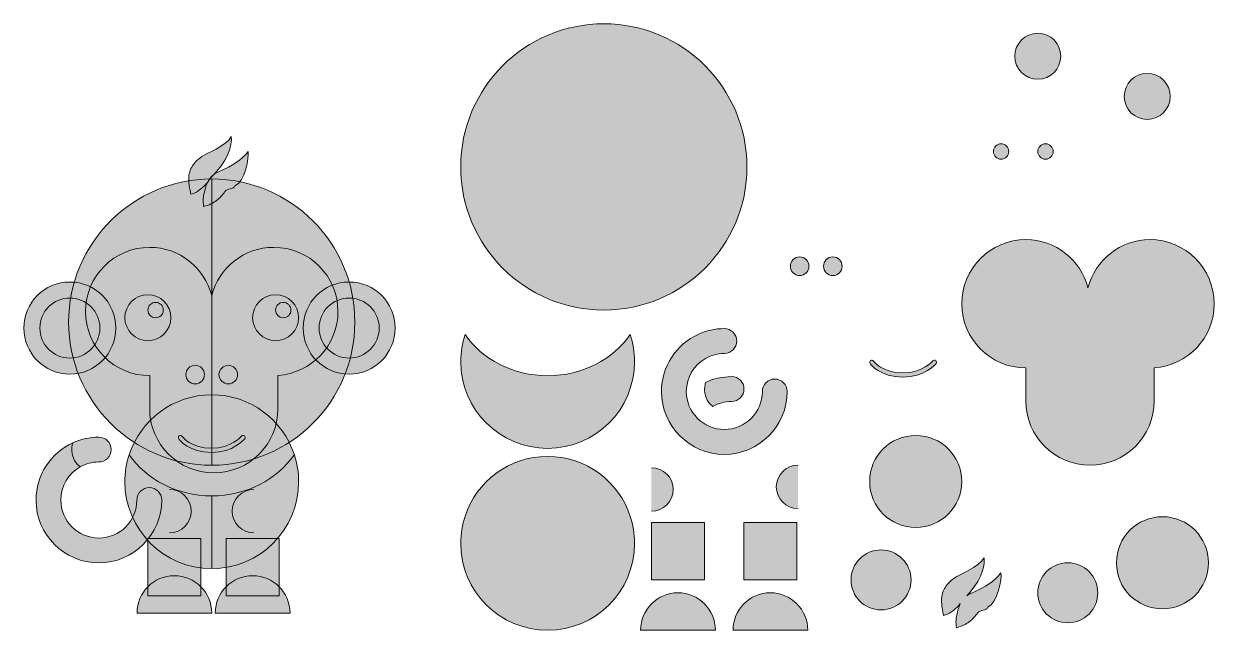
# Model space of a CAD drawing. Header units: inches. Extents: x -111 to 199, y -197 to -39.
import ezdxf

# ---------------------------------------------------------------- set-up
doc = ezdxf.new("R2010")
doc.units = ezdxf.units.IN
doc.header["$MEASUREMENT"] = 0
doc.layers.add('Layer 1', color=7, linetype='Continuous')

# ---------------------------------------------------------------- blocks, each defined once
blk = doc.blocks.new('block 3')
at = {"layer": 'Layer 1', "true_color": 0x723e2b}
h = blk.add_hatch(color=17, dxfattribs=at)
h.dxf.hatch_style = 2
h.paths.add_polyline_path([(66.06, -184.22), (52.23, -184.22), (52.23, -169.24), (66.06, -169.24)])
at = {"layer": 'Layer 1', "lineweight": 0}
blk.add_lwpolyline([(66.06, -184.22), (52.23, -184.22), (52.23, -169.24), (66.06, -169.24), (66.06, -184.22)], dxfattribs=at)
blk = doc.blocks.new('block 2')
at = {"layer": 'Layer 1'}
blk.add_blockref('block 3', (0, 0), dxfattribs=at)
blk = doc.blocks.new('block 5')
at = {"layer": 'Layer 1', "true_color": 0x8e6551}
h = blk.add_hatch(color=25, dxfattribs=at)
h.dxf.hatch_style = 2
h.paths.add_polyline_path([(90.16, -184.22), (76.34, -184.22), (76.34, -169.24), (90.16, -169.24)])
at = {"layer": 'Layer 1', "lineweight": 0}
blk.add_lwpolyline([(90.16, -184.22), (76.34, -184.22), (76.34, -169.24), (90.16, -169.24), (90.16, -184.22)], dxfattribs=at)
blk = doc.blocks.new('block 4')
at = {"layer": 'Layer 1'}
blk.add_blockref('block 5', (0, 0), dxfattribs=at)
blk = doc.blocks.new('block 7')
at = {"layer": 'Layer 1', "true_color": 0xf5c799}
h = blk.add_hatch(color=31, dxfattribs=at)
h.dxf.hatch_style = 2
edge = h.paths.add_edge_path()
edge.add_spline(control_points=[(59.15, -187.58), (53.76, -187.58), (49.4, -191.95), (49.4, -197.33), (49.4, -197.33), (68.89, -197.33), (68.89, -197.33), (68.89, -191.95), (64.53, -187.58), (59.15, -187.58)], knot_values=[0, 0, 0, 0, 1, 1, 1, 2, 2, 2, 3, 3, 3, 3], degree=3, periodic=1)
at = {"layer": 'Layer 1', "lineweight": 0}
blk.add_open_spline([(59.15, -187.58), (53.76, -187.58), (49.4, -191.95), (49.4, -197.33), (49.4, -197.33), (68.89, -197.33), (68.89, -197.33), (68.89, -191.95), (64.53, -187.58), (59.15, -187.58)], degree=3, knots=[0, 0, 0, 0, 1, 1, 1, 2, 2, 2, 3, 3, 3, 3], dxfattribs=at)
blk = doc.blocks.new('block 6')
at = {"layer": 'Layer 1'}
blk.add_blockref('block 7', (0, 0), dxfattribs=at)
blk = doc.blocks.new('block 9')
at = {"layer": 'Layer 1', "true_color": 0xf5c799}
h = blk.add_hatch(color=31, dxfattribs=at)
h.dxf.hatch_style = 2
edge = h.paths.add_edge_path()
edge.add_spline(control_points=[(83.25, -187.58), (77.87, -187.58), (73.5, -191.95), (73.5, -197.33), (73.5, -197.33), (93, -197.33), (93, -197.33), (93, -191.95), (88.63, -187.58), (83.25, -187.58)], knot_values=[0, 0, 0, 0, 1, 1, 1, 2, 2, 2, 3, 3, 3, 3], degree=3, periodic=1)
at = {"layer": 'Layer 1', "lineweight": 0}
blk.add_open_spline([(83.25, -187.58), (77.87, -187.58), (73.5, -191.95), (73.5, -197.33), (73.5, -197.33), (93, -197.33), (93, -197.33), (93, -191.95), (88.63, -187.58), (83.25, -187.58)], degree=3, knots=[0, 0, 0, 0, 1, 1, 1, 2, 2, 2, 3, 3, 3, 3], dxfattribs=at)
blk = doc.blocks.new('block 8')
at = {"layer": 'Layer 1'}
blk.add_blockref('block 9', (0, 0), dxfattribs=at)
blk = doc.blocks.new('block 11')
at = {"layer": 'Layer 1', "true_color": 0x723e2b}
h = blk.add_hatch(color=17, dxfattribs=at)
h.dxf.hatch_style = 2
edge = h.paths.add_edge_path()
edge.add_spline(control_points=[(133.15, -158.55), (133.15, -165.18), (127.78, -170.56), (121.15, -170.56), (114.52, -170.56), (109.14, -165.18), (109.14, -158.55), (109.14, -151.92), (114.52, -146.55), (121.15, -146.55), (127.78, -146.55), (133.15, -151.92), (133.15, -158.55)], knot_values=[0, 0, 0, 0, 1, 1, 1, 2, 2, 2, 3, 3, 3, 4, 4, 4, 4], degree=3, periodic=1)
at = {"layer": 'Layer 1', "lineweight": 0}
blk.add_open_spline([(133.15, -158.55), (133.15, -165.18), (127.78, -170.56), (121.15, -170.56), (114.52, -170.56), (109.14, -165.18), (109.14, -158.55), (109.14, -151.92), (114.52, -146.55), (121.15, -146.55), (127.78, -146.55), (133.15, -151.92), (133.15, -158.55)], degree=3, knots=[0, 0, 0, 0, 1, 1, 1, 2, 2, 2, 3, 3, 3, 4, 4, 4, 4], dxfattribs=at)
blk = doc.blocks.new('block 10')
at = {"layer": 'Layer 1'}
blk.add_blockref('block 11', (0, 0), dxfattribs=at)
blk = doc.blocks.new('block 13')
at = {"layer": 'Layer 1', "true_color": 0xd86c79}
h = blk.add_hatch(color=243, dxfattribs=at)
h.dxf.hatch_style = 2
edge = h.paths.add_edge_path()
edge.add_spline(control_points=[(119.92, -184.22), (119.92, -188.54), (116.41, -192.04), (112.09, -192.04), (107.77, -192.04), (104.27, -188.54), (104.27, -184.22), (104.27, -179.89), (107.77, -176.39), (112.09, -176.39), (116.41, -176.39), (119.92, -179.89), (119.92, -184.22)], knot_values=[0, 0, 0, 0, 1, 1, 1, 2, 2, 2, 3, 3, 3, 4, 4, 4, 4], degree=3, periodic=1)
at = {"layer": 'Layer 1', "lineweight": 0}
blk.add_open_spline([(119.92, -184.22), (119.92, -188.54), (116.41, -192.04), (112.09, -192.04), (107.77, -192.04), (104.27, -188.54), (104.27, -184.22), (104.27, -179.89), (107.77, -176.39), (112.09, -176.39), (116.41, -176.39), (119.92, -179.89), (119.92, -184.22)], degree=3, knots=[0, 0, 0, 0, 1, 1, 1, 2, 2, 2, 3, 3, 3, 4, 4, 4, 4], dxfattribs=at)
blk = doc.blocks.new('block 12')
at = {"layer": 'Layer 1'}
blk.add_blockref('block 13', (0, 0), dxfattribs=at)
blk = doc.blocks.new('block 14')
at = {"layer": 'Layer 1', "true_color": 0x8e6551}
h = blk.add_hatch(color=25, dxfattribs=at)
h.dxf.hatch_style = 2
edge = h.paths.add_edge_path()
edge.add_spline(control_points=[(197.51, -179.76), (197.51, -186.39), (192.13, -191.77), (185.5, -191.77), (178.87, -191.77), (173.49, -186.39), (173.49, -179.76), (173.49, -173.13), (178.87, -167.75), (185.5, -167.75), (192.13, -167.75), (197.51, -173.13), (197.51, -179.76)], knot_values=[0, 0, 0, 0, 1, 1, 1, 2, 2, 2, 3, 3, 3, 4, 4, 4, 4], degree=3, periodic=1)
at = {"layer": 'Layer 1', "lineweight": 0}
blk.add_open_spline([(197.51, -179.76), (197.51, -186.39), (192.13, -191.77), (185.5, -191.77), (178.87, -191.77), (173.49, -186.39), (173.49, -179.76), (173.49, -173.13), (178.87, -167.75), (185.5, -167.75), (192.13, -167.75), (197.51, -173.13), (197.51, -179.76)], degree=3, knots=[0, 0, 0, 0, 1, 1, 1, 2, 2, 2, 3, 3, 3, 4, 4, 4, 4], dxfattribs=at)
blk = doc.blocks.new('block 15')
at = {"layer": 'Layer 1', "true_color": 0xd86c79}
h = blk.add_hatch(color=243, dxfattribs=at)
h.dxf.hatch_style = 2
edge = h.paths.add_edge_path()
edge.add_spline(control_points=[(168.63, -187.58), (168.63, -191.91), (165.13, -195.41), (160.81, -195.41), (156.49, -195.41), (152.98, -191.91), (152.98, -187.58), (152.98, -183.26), (156.49, -179.76), (160.81, -179.76), (165.13, -179.76), (168.63, -183.26), (168.63, -187.58)], knot_values=[0, 0, 0, 0, 1, 1, 1, 2, 2, 2, 3, 3, 3, 4, 4, 4, 4], degree=3, periodic=1)
at = {"layer": 'Layer 1', "lineweight": 0}
blk.add_open_spline([(168.63, -187.58), (168.63, -191.91), (165.13, -195.41), (160.81, -195.41), (156.49, -195.41), (152.98, -191.91), (152.98, -187.58), (152.98, -183.26), (156.49, -179.76), (160.81, -179.76), (165.13, -179.76), (168.63, -183.26), (168.63, -187.58)], degree=3, knots=[0, 0, 0, 0, 1, 1, 1, 2, 2, 2, 3, 3, 3, 4, 4, 4, 4], dxfattribs=at)
blk = doc.blocks.new('block 17')
at = {"layer": 'Layer 1', "true_color": 0xf5c799}
h = blk.add_hatch(color=31, dxfattribs=at)
h.dxf.hatch_style = 2
edge = h.paths.add_edge_path()
edge.add_spline(control_points=[(198.99, -112.22), (198.99, -102.98), (191.5, -95.49), (182.26, -95.49), (174.46, -95.49), (167.92, -100.84), (166.07, -108.07), (164.22, -100.84), (157.69, -95.49), (149.88, -95.49), (140.64, -95.49), (133.15, -102.98), (133.15, -112.22), (133.15, -121.46), (140.64, -128.95), (149.88, -128.95), (149.88, -128.95), (149.88, -137.58), (149.88, -137.58), (149.88, -146.82), (157.37, -154.31), (166.61, -154.31), (175.85, -154.31), (183.34, -146.82), (183.34, -137.58), (183.34, -137.58), (183.34, -128.89), (183.34, -128.89), (192.07, -128.33), (198.99, -121.09), (198.99, -112.22)], knot_values=[0, 0, 0, 0, 1, 1, 1, 2, 2, 2, 3, 3, 3, 4, 4, 4, 5, 5, 5, 6, 6, 6, 7, 7, 7, 8, 8, 8, 9, 9, 9, 10, 10, 10, 10], degree=3, periodic=1)
at = {"layer": 'Layer 1', "lineweight": 0}
blk.add_open_spline([(198.99, -112.22), (198.99, -102.98), (191.5, -95.49), (182.26, -95.49), (174.46, -95.49), (167.92, -100.84), (166.07, -108.07), (164.22, -100.84), (157.69, -95.49), (149.88, -95.49), (140.64, -95.49), (133.15, -102.98), (133.15, -112.22), (133.15, -121.46), (140.64, -128.95), (149.88, -128.95), (149.88, -128.95), (149.88, -137.58), (149.88, -137.58), (149.88, -146.82), (157.37, -154.31), (166.61, -154.31), (175.85, -154.31), (183.34, -146.82), (183.34, -137.58), (183.34, -137.58), (183.34, -128.89), (183.34, -128.89), (192.07, -128.33), (198.99, -121.09), (198.99, -112.22)], degree=3, knots=[0, 0, 0, 0, 1, 1, 1, 2, 2, 2, 3, 3, 3, 4, 4, 4, 5, 5, 5, 6, 6, 6, 7, 7, 7, 8, 8, 8, 9, 9, 9, 10, 10, 10, 10], dxfattribs=at)
blk = doc.blocks.new('block 16')
at = {"layer": 'Layer 1'}
blk.add_blockref('block 17', (0, 0), dxfattribs=at)
blk = doc.blocks.new('block 19')
at = {"layer": 'Layer 1', "true_color": 0x401712}
h = blk.add_hatch(color=28, dxfattribs=at)
h.dxf.hatch_style = 2
edge = h.paths.add_edge_path()
edge.add_spline(control_points=[(93.31, -102.43), (93.31, -103.77), (92.23, -104.86), (90.88, -104.86), (89.54, -104.86), (88.46, -103.77), (88.46, -102.43), (88.46, -101.09), (89.54, -100), (90.88, -100), (92.23, -100), (93.31, -101.09), (93.31, -102.43)], knot_values=[0, 0, 0, 0, 1, 1, 1, 2, 2, 2, 3, 3, 3, 4, 4, 4, 4], degree=3, periodic=1)
at = {"layer": 'Layer 1', "lineweight": 0}
blk.add_open_spline([(93.31, -102.43), (93.31, -103.77), (92.23, -104.86), (90.88, -104.86), (89.54, -104.86), (88.46, -103.77), (88.46, -102.43), (88.46, -101.09), (89.54, -100), (90.88, -100), (92.23, -100), (93.31, -101.09), (93.31, -102.43)], degree=3, knots=[0, 0, 0, 0, 1, 1, 1, 2, 2, 2, 3, 3, 3, 4, 4, 4, 4], dxfattribs=at)
blk = doc.blocks.new('block 18')
at = {"layer": 'Layer 1'}
blk.add_blockref('block 19', (0, 0), dxfattribs=at)
blk = doc.blocks.new('block 21')
at = {"layer": 'Layer 1', "true_color": 0x401712}
h = blk.add_hatch(color=28, dxfattribs=at)
h.dxf.hatch_style = 2
edge = h.paths.add_edge_path()
edge.add_spline(control_points=[(101.95, -102.43), (101.95, -103.77), (100.86, -104.86), (99.52, -104.86), (98.18, -104.86), (97.09, -103.77), (97.09, -102.43), (97.09, -101.09), (98.18, -100), (99.52, -100), (100.86, -100), (101.95, -101.09), (101.95, -102.43)], knot_values=[0, 0, 0, 0, 1, 1, 1, 2, 2, 2, 3, 3, 3, 4, 4, 4, 4], degree=3, periodic=1)
at = {"layer": 'Layer 1', "lineweight": 0}
blk.add_open_spline([(101.95, -102.43), (101.95, -103.77), (100.86, -104.86), (99.52, -104.86), (98.18, -104.86), (97.09, -103.77), (97.09, -102.43), (97.09, -101.09), (98.18, -100), (99.52, -100), (100.86, -100), (101.95, -101.09), (101.95, -102.43)], degree=3, knots=[0, 0, 0, 0, 1, 1, 1, 2, 2, 2, 3, 3, 3, 4, 4, 4, 4], dxfattribs=at)
blk = doc.blocks.new('block 20')
at = {"layer": 'Layer 1'}
blk.add_blockref('block 21', (0, 0), dxfattribs=at)
blk = doc.blocks.new('block 24')
at = {"layer": 'Layer 1', "true_color": 0x401712}
h = blk.add_hatch(color=28, dxfattribs=at)
h.dxf.hatch_style = 2
edge = h.paths.add_edge_path()
edge.add_spline(control_points=[(158.98, -47.67), (158.98, -50.98), (156.3, -53.67), (152.99, -53.67), (149.67, -53.67), (146.98, -50.98), (146.98, -47.67), (146.98, -44.35), (149.67, -41.67), (152.99, -41.67), (156.3, -41.67), (158.98, -44.35), (158.98, -47.67)], knot_values=[0, 0, 0, 0, 1, 1, 1, 2, 2, 2, 3, 3, 3, 4, 4, 4, 4], degree=3, periodic=1)
at = {"layer": 'Layer 1', "lineweight": 0}
blk.add_open_spline([(158.98, -47.67), (158.98, -50.98), (156.3, -53.67), (152.99, -53.67), (149.67, -53.67), (146.98, -50.98), (146.98, -47.67), (146.98, -44.35), (149.67, -41.67), (152.99, -41.67), (156.3, -41.67), (158.98, -44.35), (158.98, -47.67)], degree=3, knots=[0, 0, 0, 0, 1, 1, 1, 2, 2, 2, 3, 3, 3, 4, 4, 4, 4], dxfattribs=at)
blk = doc.blocks.new('block 23')
at = {"layer": 'Layer 1'}
blk.add_blockref('block 24', (0, 0), dxfattribs=at)
blk = doc.blocks.new('block 22')
at = {"layer": 'Layer 1'}
blk.add_blockref('block 23', (0, 0), dxfattribs=at)
blk = doc.blocks.new('block 27')
at = {"layer": 'Layer 1', "true_color": 0x401712}
h = blk.add_hatch(color=28, dxfattribs=at)
h.dxf.hatch_style = 2
edge = h.paths.add_edge_path()
edge.add_spline(control_points=[(187.52, -58.15), (187.52, -61.46), (184.84, -64.14), (181.52, -64.14), (178.21, -64.14), (175.52, -61.46), (175.52, -58.15), (175.52, -54.83), (178.21, -52.14), (181.52, -52.14), (184.84, -52.14), (187.52, -54.83), (187.52, -58.15)], knot_values=[0, 0, 0, 0, 1, 1, 1, 2, 2, 2, 3, 3, 3, 4, 4, 4, 4], degree=3, periodic=1)
at = {"layer": 'Layer 1', "lineweight": 0}
blk.add_open_spline([(187.52, -58.15), (187.52, -61.46), (184.84, -64.14), (181.52, -64.14), (178.21, -64.14), (175.52, -61.46), (175.52, -58.15), (175.52, -54.83), (178.21, -52.14), (181.52, -52.14), (184.84, -52.14), (187.52, -54.83), (187.52, -58.15)], degree=3, knots=[0, 0, 0, 0, 1, 1, 1, 2, 2, 2, 3, 3, 3, 4, 4, 4, 4], dxfattribs=at)
blk = doc.blocks.new('block 26')
at = {"layer": 'Layer 1'}
blk.add_blockref('block 27', (0, 0), dxfattribs=at)
blk = doc.blocks.new('block 25')
at = {"layer": 'Layer 1'}
blk.add_blockref('block 26', (0, 0), dxfattribs=at)
blk = doc.blocks.new('block 29')
at = {"layer": 'Layer 1', "true_color": 0x5275b9}
h = blk.add_hatch(color=163, dxfattribs=at)
h.dxf.hatch_style = 2
edge = h.paths.add_edge_path()
edge.add_spline(control_points=[(145.41, -72.51), (145.41, -73.61), (144.51, -74.51), (143.41, -74.51), (142.3, -74.51), (141.41, -73.61), (141.41, -72.51), (141.41, -71.4), (142.3, -70.51), (143.41, -70.51), (144.51, -70.51), (145.41, -71.4), (145.41, -72.51)], knot_values=[0, 0, 0, 0, 1, 1, 1, 2, 2, 2, 3, 3, 3, 4, 4, 4, 4], degree=3, periodic=1)
at = {"layer": 'Layer 1', "lineweight": 0}
blk.add_open_spline([(145.41, -72.51), (145.41, -73.61), (144.51, -74.51), (143.41, -74.51), (142.3, -74.51), (141.41, -73.61), (141.41, -72.51), (141.41, -71.4), (142.3, -70.51), (143.41, -70.51), (144.51, -70.51), (145.41, -71.4), (145.41, -72.51)], degree=3, knots=[0, 0, 0, 0, 1, 1, 1, 2, 2, 2, 3, 3, 3, 4, 4, 4, 4], dxfattribs=at)
blk = doc.blocks.new('block 28')
at = {"layer": 'Layer 1'}
blk.add_blockref('block 29', (0, 0), dxfattribs=at)
blk = doc.blocks.new('block 31')
at = {"layer": 'Layer 1', "true_color": 0x5275b9}
h = blk.add_hatch(color=163, dxfattribs=at)
h.dxf.hatch_style = 2
edge = h.paths.add_edge_path()
edge.add_spline(control_points=[(156.99, -72.51), (156.99, -73.61), (156.09, -74.51), (154.98, -74.51), (153.88, -74.51), (152.98, -73.61), (152.98, -72.51), (152.98, -71.4), (153.88, -70.51), (154.98, -70.51), (156.09, -70.51), (156.99, -71.4), (156.99, -72.51)], knot_values=[0, 0, 0, 0, 1, 1, 1, 2, 2, 2, 3, 3, 3, 4, 4, 4, 4], degree=3, periodic=1)
at = {"layer": 'Layer 1', "lineweight": 0}
blk.add_open_spline([(156.99, -72.51), (156.99, -73.61), (156.09, -74.51), (154.98, -74.51), (153.88, -74.51), (152.98, -73.61), (152.98, -72.51), (152.98, -71.4), (153.88, -70.51), (154.98, -70.51), (156.09, -70.51), (156.99, -71.4), (156.99, -72.51)], degree=3, knots=[0, 0, 0, 0, 1, 1, 1, 2, 2, 2, 3, 3, 3, 4, 4, 4, 4], dxfattribs=at)
blk = doc.blocks.new('block 30')
at = {"layer": 'Layer 1'}
blk.add_blockref('block 31', (0, 0), dxfattribs=at)
blk = doc.blocks.new('block 35')
at = {"layer": 'Layer 1', "true_color": 0x401712}
h = blk.add_hatch(color=28, dxfattribs=at)
h.dxf.hatch_style = 2
edge = h.paths.add_edge_path()
edge.add_spline(control_points=[(117.86, -131.35), (111.77, -131.35), (109.34, -127.93), (109.24, -127.78), (109.07, -127.53), (109.13, -127.18), (109.38, -127.01), (109.64, -126.83), (109.98, -126.9), (110.15, -127.15), (110.25, -127.29), (112.4, -130.24), (117.86, -130.24), (122.88, -130.24), (125.58, -127.14), (125.6, -127.1), (125.8, -126.87), (126.15, -126.84), (126.38, -127.04), (126.62, -127.24), (126.65, -127.59), (126.45, -127.82), (126.32, -127.97), (123.38, -131.35), (117.86, -131.35)], knot_values=[0, 0, 0, 0, 1, 1, 1, 2, 2, 2, 3, 3, 3, 4, 4, 4, 5, 5, 5, 6, 6, 6, 7, 7, 7, 8, 8, 8, 8], degree=3, periodic=1)
at = {"layer": 'Layer 1', "lineweight": 0}
blk.add_open_spline([(117.86, -131.35), (111.77, -131.35), (109.34, -127.93), (109.24, -127.78), (109.07, -127.53), (109.13, -127.18), (109.38, -127.01), (109.64, -126.83), (109.98, -126.9), (110.15, -127.15), (110.25, -127.29), (112.4, -130.24), (117.86, -130.24), (122.88, -130.24), (125.58, -127.14), (125.6, -127.1), (125.8, -126.87), (126.15, -126.84), (126.38, -127.04), (126.62, -127.24), (126.65, -127.59), (126.45, -127.82), (126.32, -127.97), (123.38, -131.35), (117.86, -131.35)], degree=3, knots=[0, 0, 0, 0, 1, 1, 1, 2, 2, 2, 3, 3, 3, 4, 4, 4, 5, 5, 5, 6, 6, 6, 7, 7, 7, 8, 8, 8, 8], dxfattribs=at)
blk = doc.blocks.new('block 34')
at = {"layer": 'Layer 1'}
blk.add_blockref('block 35', (0, 0), dxfattribs=at)
blk = doc.blocks.new('block 33')
at = {"layer": 'Layer 1'}
blk.add_blockref('block 34', (0, 0), dxfattribs=at)
blk = doc.blocks.new('block 32')
at = {"layer": 'Layer 1'}
blk.add_blockref('block 33', (0, 0), dxfattribs=at)
blk = doc.blocks.new('block 37')
at = {"layer": 'Layer 1', "true_color": 0xf5c799}
h = blk.add_hatch(color=31, dxfattribs=at)
h.dxf.hatch_style = 2
edge = h.paths.add_edge_path()
edge.add_spline(control_points=[(90.45, -165.64), (87.32, -165.64), (84.79, -163.1), (84.79, -159.97), (84.79, -156.84), (87.32, -154.31), (90.45, -154.31)], knot_values=[0, 0, 0, 0, 1, 1, 1, 2, 2, 2, 2], degree=3, periodic=0)
edge.add_line((90.45, -154.31), (90.45, -165.64))
at = {"layer": 'Layer 1', "lineweight": 0}
blk.add_open_spline([(90.45, -165.64), (87.32, -165.64), (84.79, -163.1), (84.79, -159.97), (84.79, -156.84), (87.32, -154.31), (90.45, -154.31)], degree=3, knots=[0, 0, 0, 0, 1, 1, 1, 2, 2, 2, 2], dxfattribs=at)
blk = doc.blocks.new('block 36')
at = {"layer": 'Layer 1'}
blk.add_blockref('block 37', (0, 0), dxfattribs=at)
blk = doc.blocks.new('block 39')
at = {"layer": 'Layer 1', "true_color": 0xf5c799}
h = blk.add_hatch(color=31, dxfattribs=at)
h.dxf.hatch_style = 2
edge = h.paths.add_edge_path()
edge.add_spline(control_points=[(52.23, -166.3), (55.36, -166.3), (57.9, -163.76), (57.9, -160.63), (57.9, -157.5), (55.36, -154.97), (52.23, -154.97)], knot_values=[0, 0, 0, 0, 1, 1, 1, 2, 2, 2, 2], degree=3, periodic=0)
edge.add_line((52.23, -154.97), (52.23, -166.3))
at = {"layer": 'Layer 1', "lineweight": 0}
blk.add_open_spline([(52.23, -166.3), (55.36, -166.3), (57.9, -163.76), (57.9, -160.63), (57.9, -157.5), (55.36, -154.97), (52.23, -154.97)], degree=3, knots=[0, 0, 0, 0, 1, 1, 1, 2, 2, 2, 2], dxfattribs=at)
blk = doc.blocks.new('block 38')
at = {"layer": 'Layer 1'}
blk.add_blockref('block 39', (0, 0), dxfattribs=at)
blk = doc.blocks.new('block 43')
at = {"layer": 'Layer 1', "true_color": 0x723e2b}
h = blk.add_hatch(color=17, dxfattribs=at)
h.dxf.hatch_style = 2
h.paths.add_polyline_path([(-65.28, -188.36), (-79.1, -188.36), (-79.1, -173.38), (-65.28, -173.38)])
at = {"layer": 'Layer 1', "lineweight": 0}
blk.add_lwpolyline([(-65.28, -188.36), (-79.1, -188.36), (-79.1, -173.38), (-65.28, -173.38), (-65.28, -188.36)], dxfattribs=at)
blk = doc.blocks.new('block 42')
at = {"layer": 'Layer 1'}
blk.add_blockref('block 43', (0, 0), dxfattribs=at)
blk = doc.blocks.new('block 45')
at = {"layer": 'Layer 1', "true_color": 0x8e6551}
h = blk.add_hatch(color=25, dxfattribs=at)
h.dxf.hatch_style = 2
h.paths.add_polyline_path([(-44.87, -188.36), (-58.7, -188.36), (-58.7, -173.38), (-44.87, -173.38)])
at = {"layer": 'Layer 1', "lineweight": 0}
blk.add_lwpolyline([(-44.87, -188.36), (-58.7, -188.36), (-58.7, -173.38), (-44.87, -173.38), (-44.87, -188.36)], dxfattribs=at)
blk = doc.blocks.new('block 44')
at = {"layer": 'Layer 1'}
blk.add_blockref('block 45', (0, 0), dxfattribs=at)
blk = doc.blocks.new('block 47')
at = {"layer": 'Layer 1', "true_color": 0xf5c799}
h = blk.add_hatch(color=31, dxfattribs=at)
h.dxf.hatch_style = 2
edge = h.paths.add_edge_path()
edge.add_spline(control_points=[(-72.19, -183.13), (-77.58, -183.13), (-81.94, -187.49), (-81.94, -192.87), (-81.94, -192.87), (-62.45, -192.87), (-62.45, -192.87), (-62.45, -187.49), (-66.81, -183.13), (-72.19, -183.13)], knot_values=[0, 0, 0, 0, 1, 1, 1, 2, 2, 2, 3, 3, 3, 3], degree=3, periodic=1)
at = {"layer": 'Layer 1', "lineweight": 0}
blk.add_open_spline([(-72.19, -183.13), (-77.58, -183.13), (-81.94, -187.49), (-81.94, -192.87), (-81.94, -192.87), (-62.45, -192.87), (-62.45, -192.87), (-62.45, -187.49), (-66.81, -183.13), (-72.19, -183.13)], degree=3, knots=[0, 0, 0, 0, 1, 1, 1, 2, 2, 2, 3, 3, 3, 3], dxfattribs=at)
blk = doc.blocks.new('block 46')
at = {"layer": 'Layer 1'}
blk.add_blockref('block 47', (0, 0), dxfattribs=at)
blk = doc.blocks.new('block 49')
at = {"layer": 'Layer 1', "true_color": 0xf5c799}
h = blk.add_hatch(color=31, dxfattribs=at)
h.dxf.hatch_style = 2
edge = h.paths.add_edge_path()
edge.add_spline(control_points=[(-51.79, -183.13), (-57.17, -183.13), (-61.53, -187.49), (-61.53, -192.87), (-61.53, -192.87), (-42.04, -192.87), (-42.04, -192.87), (-42.04, -187.49), (-46.4, -183.13), (-51.79, -183.13)], knot_values=[0, 0, 0, 0, 1, 1, 1, 2, 2, 2, 3, 3, 3, 3], degree=3, periodic=1)
at = {"layer": 'Layer 1', "lineweight": 0}
blk.add_open_spline([(-51.79, -183.13), (-57.17, -183.13), (-61.53, -187.49), (-61.53, -192.87), (-61.53, -192.87), (-42.04, -192.87), (-42.04, -192.87), (-42.04, -187.49), (-46.4, -183.13), (-51.79, -183.13)], degree=3, knots=[0, 0, 0, 0, 1, 1, 1, 2, 2, 2, 3, 3, 3, 3], dxfattribs=at)
blk = doc.blocks.new('block 48')
at = {"layer": 'Layer 1'}
blk.add_blockref('block 49', (0, 0), dxfattribs=at)
blk = doc.blocks.new('block 41')
at = {"layer": 'Layer 1'}
for name in ['block 42', 'block 44', 'block 46', 'block 48']:
    blk.add_blockref(name, (0, 0), dxfattribs=at)
blk = doc.blocks.new('block 52')
at = {"layer": 'Layer 1', "true_color": 0x723e2b}
h = blk.add_hatch(color=17, dxfattribs=at)
h.dxf.hatch_style = 2
edge = h.paths.add_edge_path()
edge.add_spline(control_points=[(-83.99, -151.59), (-84.71, -153.8), (-85.11, -156.16), (-85.11, -158.61), (-85.11, -171.12), (-74.96, -181.27), (-62.45, -181.27), (-62.45, -181.27), (-62.45, -162.31), (-62.45, -162.31), (-71.55, -162.31), (-79.51, -158.02), (-83.99, -151.59)], knot_values=[0, 0, 0, 0, 1, 1, 1, 2, 2, 2, 3, 3, 3, 4, 4, 4, 4], degree=3, periodic=1)
at = {"layer": 'Layer 1', "lineweight": 0}
blk.add_open_spline([(-83.99, -151.59), (-84.71, -153.8), (-85.11, -156.16), (-85.11, -158.61), (-85.11, -171.12), (-74.96, -181.27), (-62.45, -181.27), (-62.45, -181.27), (-62.45, -162.31), (-62.45, -162.31), (-71.55, -162.31), (-79.51, -158.02), (-83.99, -151.59)], degree=3, knots=[0, 0, 0, 0, 1, 1, 1, 2, 2, 2, 3, 3, 3, 4, 4, 4, 4], dxfattribs=at)
blk = doc.blocks.new('block 51')
at = {"layer": 'Layer 1'}
blk.add_blockref('block 52', (0, 0), dxfattribs=at)
blk = doc.blocks.new('block 54')
at = {"layer": 'Layer 1', "true_color": 0x8e6551}
h = blk.add_hatch(color=25, dxfattribs=at)
h.dxf.hatch_style = 2
edge = h.paths.add_edge_path()
edge.add_spline(control_points=[(-62.45, -162.31), (-62.45, -162.31), (-62.45, -181.27), (-62.45, -181.27), (-49.93, -181.27), (-39.79, -171.12), (-39.79, -158.61), (-39.79, -156.16), (-40.19, -153.8), (-40.91, -151.59), (-45.39, -158.02), (-53.34, -162.31), (-62.45, -162.31)], knot_values=[0, 0, 0, 0, 1, 1, 1, 2, 2, 2, 3, 3, 3, 4, 4, 4, 4], degree=3, periodic=1)
at = {"layer": 'Layer 1', "lineweight": 0}
blk.add_open_spline([(-62.45, -162.31), (-62.45, -162.31), (-62.45, -181.27), (-62.45, -181.27), (-49.93, -181.27), (-39.79, -171.12), (-39.79, -158.61), (-39.79, -156.16), (-40.19, -153.8), (-40.91, -151.59), (-45.39, -158.02), (-53.34, -162.31), (-62.45, -162.31)], degree=3, knots=[0, 0, 0, 0, 1, 1, 1, 2, 2, 2, 3, 3, 3, 4, 4, 4, 4], dxfattribs=at)
blk = doc.blocks.new('block 53')
at = {"layer": 'Layer 1'}
blk.add_blockref('block 54', (0, 0), dxfattribs=at)
blk = doc.blocks.new('block 56')
at = {"layer": 'Layer 1', "true_color": 0x723e2b}
h = blk.add_hatch(color=17, dxfattribs=at)
h.dxf.hatch_style = 2
edge = h.paths.add_edge_path()
edge.add_spline(control_points=[(-62.45, -135.95), (-72.51, -135.95), (-81.03, -142.51), (-83.99, -151.59), (-79.51, -158.02), (-71.55, -162.31), (-62.45, -162.31), (-53.34, -162.31), (-45.39, -158.02), (-40.91, -151.59), (-43.86, -142.51), (-52.39, -135.95), (-62.45, -135.95)], knot_values=[0, 0, 0, 0, 1, 1, 1, 2, 2, 2, 3, 3, 3, 4, 4, 4, 4], degree=3, periodic=1)
at = {"layer": 'Layer 1', "lineweight": 0}
blk.add_open_spline([(-62.45, -135.95), (-72.51, -135.95), (-81.03, -142.51), (-83.99, -151.59), (-79.51, -158.02), (-71.55, -162.31), (-62.45, -162.31), (-53.34, -162.31), (-45.39, -158.02), (-40.91, -151.59), (-43.86, -142.51), (-52.39, -135.95), (-62.45, -135.95)], degree=3, knots=[0, 0, 0, 0, 1, 1, 1, 2, 2, 2, 3, 3, 3, 4, 4, 4, 4], dxfattribs=at)
blk = doc.blocks.new('block 55')
at = {"layer": 'Layer 1'}
blk.add_blockref('block 56', (0, 0), dxfattribs=at)
blk = doc.blocks.new('block 50')
at = {"layer": 'Layer 1'}
for name in ['block 55', 'block 51', 'block 53']:
    blk.add_blockref(name, (0, 0), dxfattribs=at)
blk = doc.blocks.new('block 61')
at = {"layer": 'Layer 1', "true_color": 0x723e2b}
h = blk.add_hatch(color=17, dxfattribs=at)
h.dxf.hatch_style = 2
edge = h.paths.add_edge_path()
edge.add_spline(control_points=[(-87.45, -118.54), (-87.45, -125.18), (-92.83, -130.55), (-99.46, -130.55), (-106.09, -130.55), (-111.46, -125.18), (-111.46, -118.54), (-111.46, -111.91), (-106.09, -106.54), (-99.46, -106.54), (-92.83, -106.54), (-87.45, -111.91), (-87.45, -118.54)], knot_values=[0, 0, 0, 0, 1, 1, 1, 2, 2, 2, 3, 3, 3, 4, 4, 4, 4], degree=3, periodic=1)
at = {"layer": 'Layer 1', "lineweight": 0}
blk.add_open_spline([(-87.45, -118.54), (-87.45, -125.18), (-92.83, -130.55), (-99.46, -130.55), (-106.09, -130.55), (-111.46, -125.18), (-111.46, -118.54), (-111.46, -111.91), (-106.09, -106.54), (-99.46, -106.54), (-92.83, -106.54), (-87.45, -111.91), (-87.45, -118.54)], degree=3, knots=[0, 0, 0, 0, 1, 1, 1, 2, 2, 2, 3, 3, 3, 4, 4, 4, 4], dxfattribs=at)
blk = doc.blocks.new('block 60')
at = {"layer": 'Layer 1'}
blk.add_blockref('block 61', (0, 0), dxfattribs=at)
blk = doc.blocks.new('block 63')
at = {"layer": 'Layer 1', "true_color": 0xd86c79}
h = blk.add_hatch(color=243, dxfattribs=at)
h.dxf.hatch_style = 2
edge = h.paths.add_edge_path()
edge.add_spline(control_points=[(-91.64, -118.54), (-91.64, -122.87), (-95.14, -126.37), (-99.46, -126.37), (-103.78, -126.37), (-107.28, -122.87), (-107.28, -118.54), (-107.28, -114.22), (-103.78, -110.72), (-99.46, -110.72), (-95.14, -110.72), (-91.64, -114.22), (-91.64, -118.54)], knot_values=[0, 0, 0, 0, 1, 1, 1, 2, 2, 2, 3, 3, 3, 4, 4, 4, 4], degree=3, periodic=1)
at = {"layer": 'Layer 1', "lineweight": 0}
blk.add_open_spline([(-91.64, -118.54), (-91.64, -122.87), (-95.14, -126.37), (-99.46, -126.37), (-103.78, -126.37), (-107.28, -122.87), (-107.28, -118.54), (-107.28, -114.22), (-103.78, -110.72), (-99.46, -110.72), (-95.14, -110.72), (-91.64, -114.22), (-91.64, -118.54)], degree=3, knots=[0, 0, 0, 0, 1, 1, 1, 2, 2, 2, 3, 3, 3, 4, 4, 4, 4], dxfattribs=at)
blk = doc.blocks.new('block 62')
at = {"layer": 'Layer 1'}
blk.add_blockref('block 63', (0, 0), dxfattribs=at)
blk = doc.blocks.new('block 59')
at = {"layer": 'Layer 1'}
for name in ['block 60', 'block 62']:
    blk.add_blockref(name, (0, 0), dxfattribs=at)
blk = doc.blocks.new('block 66')
at = {"layer": 'Layer 1', "true_color": 0x8e6551}
h = blk.add_hatch(color=25, dxfattribs=at)
h.dxf.hatch_style = 2
edge = h.paths.add_edge_path()
edge.add_spline(control_points=[(-14.61, -118.54), (-14.61, -125.18), (-19.98, -130.55), (-26.62, -130.55), (-33.25, -130.55), (-38.62, -125.18), (-38.62, -118.54), (-38.62, -111.91), (-33.25, -106.54), (-26.62, -106.54), (-19.98, -106.54), (-14.61, -111.91), (-14.61, -118.54)], knot_values=[0, 0, 0, 0, 1, 1, 1, 2, 2, 2, 3, 3, 3, 4, 4, 4, 4], degree=3, periodic=1)
at = {"layer": 'Layer 1', "lineweight": 0}
blk.add_open_spline([(-14.61, -118.54), (-14.61, -125.18), (-19.98, -130.55), (-26.62, -130.55), (-33.25, -130.55), (-38.62, -125.18), (-38.62, -118.54), (-38.62, -111.91), (-33.25, -106.54), (-26.62, -106.54), (-19.98, -106.54), (-14.61, -111.91), (-14.61, -118.54)], degree=3, knots=[0, 0, 0, 0, 1, 1, 1, 2, 2, 2, 3, 3, 3, 4, 4, 4, 4], dxfattribs=at)
blk = doc.blocks.new('block 65')
at = {"layer": 'Layer 1'}
blk.add_blockref('block 66', (0, 0), dxfattribs=at)
blk = doc.blocks.new('block 68')
at = {"layer": 'Layer 1', "true_color": 0xd86c79}
h = blk.add_hatch(color=243, dxfattribs=at)
h.dxf.hatch_style = 2
edge = h.paths.add_edge_path()
edge.add_spline(control_points=[(-18.79, -118.54), (-18.79, -122.87), (-22.3, -126.37), (-26.62, -126.37), (-30.94, -126.37), (-34.44, -122.87), (-34.44, -118.54), (-34.44, -114.22), (-30.94, -110.72), (-26.62, -110.72), (-22.3, -110.72), (-18.79, -114.22), (-18.79, -118.54)], knot_values=[0, 0, 0, 0, 1, 1, 1, 2, 2, 2, 3, 3, 3, 4, 4, 4, 4], degree=3, periodic=1)
at = {"layer": 'Layer 1', "lineweight": 0}
blk.add_open_spline([(-18.79, -118.54), (-18.79, -122.87), (-22.3, -126.37), (-26.62, -126.37), (-30.94, -126.37), (-34.44, -122.87), (-34.44, -118.54), (-34.44, -114.22), (-30.94, -110.72), (-26.62, -110.72), (-22.3, -110.72), (-18.79, -114.22), (-18.79, -118.54)], degree=3, knots=[0, 0, 0, 0, 1, 1, 1, 2, 2, 2, 3, 3, 3, 4, 4, 4, 4], dxfattribs=at)
blk = doc.blocks.new('block 67')
at = {"layer": 'Layer 1'}
blk.add_blockref('block 68', (0, 0), dxfattribs=at)
blk = doc.blocks.new('block 64')
at = {"layer": 'Layer 1'}
for name in ['block 65', 'block 67']:
    blk.add_blockref(name, (0, 0), dxfattribs=at)
blk = doc.blocks.new('block 58')
at = {"layer": 'Layer 1'}
for name in ['block 59', 'block 64']:
    blk.add_blockref(name, (0, 0), dxfattribs=at)
blk = doc.blocks.new('block 71')
at = {"layer": 'Layer 1', "true_color": 0x723e2b}
h = blk.add_hatch(color=17, dxfattribs=at)
h.dxf.hatch_style = 2
edge = h.paths.add_edge_path()
edge.add_spline(control_points=[(-57.37, -68.63), (-57.13, -70.07), (-57.61, -73.7), (-61.1, -77.65), (-62.64, -79.39), (-62.5, -79.03), (-63.09, -79.91), (-63.67, -80.79), (-64.4, -81.57), (-65.29, -82.25), (-66.19, -82.92), (-66.49, -83.31), (-67.92, -83.63), (-68.17, -82.18), (-68.35, -81.91), (-68.46, -80.12), (-68.52, -79.01), (-68.27, -77.45), (-67.68, -76.57), (-67.08, -75.7), (-66.43, -74.77), (-65, -73.8), (-64.1, -73.13), (-58.65, -71.06), (-57.37, -68.63)], knot_values=[0, 0, 0, 0, 1, 1, 1, 2, 2, 2, 3, 3, 3, 4, 4, 4, 5, 5, 5, 6, 6, 6, 7, 7, 7, 8, 8, 8, 8], degree=3, periodic=1)
at = {"layer": 'Layer 1', "lineweight": 0}
blk.add_open_spline([(-57.37, -68.63), (-57.13, -70.07), (-57.61, -73.7), (-61.1, -77.65), (-62.64, -79.39), (-62.5, -79.03), (-63.09, -79.91), (-63.67, -80.79), (-64.4, -81.57), (-65.29, -82.25), (-66.19, -82.92), (-66.49, -83.31), (-67.92, -83.63), (-68.17, -82.18), (-68.35, -81.91), (-68.46, -80.12), (-68.52, -79.01), (-68.27, -77.45), (-67.68, -76.57), (-67.08, -75.7), (-66.43, -74.77), (-65, -73.8), (-64.1, -73.13), (-58.65, -71.06), (-57.37, -68.63)], degree=3, knots=[0, 0, 0, 0, 1, 1, 1, 2, 2, 2, 3, 3, 3, 4, 4, 4, 5, 5, 5, 6, 6, 6, 7, 7, 7, 8, 8, 8, 8], dxfattribs=at)
blk = doc.blocks.new('block 70')
at = {"layer": 'Layer 1'}
blk.add_blockref('block 71', (0, 0), dxfattribs=at)
blk = doc.blocks.new('block 73')
at = {"layer": 'Layer 1', "true_color": 0x723e2b}
h = blk.add_hatch(color=17, dxfattribs=at)
h.dxf.hatch_style = 2
edge = h.paths.add_edge_path()
edge.add_spline(control_points=[(-52.96, -72.51), (-52.72, -73.94), (-53.76, -80.46), (-56.4, -81.46), (-56.69, -82.53), (-58.42, -82.06), (-59.01, -82.94), (-59.6, -83.82), (-60.33, -84.6), (-61.21, -85.28), (-62.11, -85.95), (-63.14, -86.53), (-64.57, -86.84), (-64.81, -85.4), (-64.66, -84.23), (-64.38, -83.15), (-64.08, -82.07), (-63.72, -79.17), (-60.83, -77.89), (-56.64, -76.04), (-54.87, -74.94), (-52.96, -72.51)], knot_values=[0, 0, 0, 0, 1, 1, 1, 2, 2, 2, 3, 3, 3, 4, 4, 4, 5, 5, 5, 6, 6, 6, 7, 7, 7, 7], degree=3, periodic=1)
at = {"layer": 'Layer 1', "lineweight": 0}
blk.add_open_spline([(-52.96, -72.51), (-52.72, -73.94), (-53.76, -80.46), (-56.4, -81.46), (-56.69, -82.53), (-58.42, -82.06), (-59.01, -82.94), (-59.6, -83.82), (-60.33, -84.6), (-61.21, -85.28), (-62.11, -85.95), (-63.14, -86.53), (-64.57, -86.84), (-64.81, -85.4), (-64.66, -84.23), (-64.38, -83.15), (-64.08, -82.07), (-63.72, -79.17), (-60.83, -77.89), (-56.64, -76.04), (-54.87, -74.94), (-52.96, -72.51)], degree=3, knots=[0, 0, 0, 0, 1, 1, 1, 2, 2, 2, 3, 3, 3, 4, 4, 4, 5, 5, 5, 6, 6, 6, 7, 7, 7, 7], dxfattribs=at)
blk = doc.blocks.new('block 72')
at = {"layer": 'Layer 1'}
blk.add_blockref('block 73', (0, 0), dxfattribs=at)
blk = doc.blocks.new('block 69')
at = {"layer": 'Layer 1'}
for name in ['block 70', 'block 72']:
    blk.add_blockref(name, (0, 0), dxfattribs=at)
blk = doc.blocks.new('block 76')
at = {"layer": 'Layer 1', "true_color": 0x723e2b}
h = blk.add_hatch(color=17, dxfattribs=at)
h.dxf.hatch_style = 2
edge = h.paths.add_edge_path()
edge.add_spline(control_points=[(-99.77, -116.99), (-99.77, -137.6), (-83.06, -154.31), (-62.45, -154.31), (-62.45, -154.31), (-62.45, -79.67), (-62.45, -79.67), (-83.06, -79.67), (-99.77, -96.38), (-99.77, -116.99)], knot_values=[0, 0, 0, 0, 1, 1, 1, 2, 2, 2, 3, 3, 3, 3], degree=3, periodic=1)
at = {"layer": 'Layer 1', "lineweight": 0}
blk.add_open_spline([(-99.77, -116.99), (-99.77, -137.6), (-83.06, -154.31), (-62.45, -154.31), (-62.45, -154.31), (-62.45, -79.67), (-62.45, -79.67), (-83.06, -79.67), (-99.77, -96.38), (-99.77, -116.99)], degree=3, knots=[0, 0, 0, 0, 1, 1, 1, 2, 2, 2, 3, 3, 3, 3], dxfattribs=at)
blk = doc.blocks.new('block 75')
at = {"layer": 'Layer 1'}
blk.add_blockref('block 76', (0, 0), dxfattribs=at)
blk = doc.blocks.new('block 78')
at = {"layer": 'Layer 1', "true_color": 0x8e6551}
h = blk.add_hatch(color=25, dxfattribs=at)
h.dxf.hatch_style = 2
edge = h.paths.add_edge_path()
edge.add_spline(control_points=[(-25.13, -116.99), (-25.13, -96.38), (-41.84, -79.67), (-62.45, -79.67), (-62.45, -79.67), (-62.45, -154.31), (-62.45, -154.31), (-41.84, -154.31), (-25.13, -137.6), (-25.13, -116.99)], knot_values=[0, 0, 0, 0, 1, 1, 1, 2, 2, 2, 3, 3, 3, 3], degree=3, periodic=1)
at = {"layer": 'Layer 1', "lineweight": 0}
blk.add_open_spline([(-25.13, -116.99), (-25.13, -96.38), (-41.84, -79.67), (-62.45, -79.67), (-62.45, -79.67), (-62.45, -154.31), (-62.45, -154.31), (-41.84, -154.31), (-25.13, -137.6), (-25.13, -116.99)], degree=3, knots=[0, 0, 0, 0, 1, 1, 1, 2, 2, 2, 3, 3, 3, 3], dxfattribs=at)
blk = doc.blocks.new('block 77')
at = {"layer": 'Layer 1'}
blk.add_blockref('block 78', (0, 0), dxfattribs=at)
blk = doc.blocks.new('block 74')
at = {"layer": 'Layer 1'}
for name in ['block 75', 'block 77']:
    blk.add_blockref(name, (0, 0), dxfattribs=at)
blk = doc.blocks.new('block 81')
at = {"layer": 'Layer 1', "true_color": 0xf5c799}
h = blk.add_hatch(color=31, dxfattribs=at)
h.dxf.hatch_style = 2
edge = h.paths.add_edge_path()
edge.add_spline(control_points=[(-29.53, -114.23), (-29.53, -104.99), (-37.02, -97.5), (-46.26, -97.5), (-54.06, -97.5), (-60.6, -102.85), (-62.45, -110.08), (-64.3, -102.85), (-70.83, -97.5), (-78.64, -97.5), (-87.87, -97.5), (-95.36, -104.99), (-95.36, -114.23), (-95.36, -123.47), (-87.87, -130.96), (-78.64, -130.96), (-78.64, -130.96), (-78.64, -139.59), (-78.64, -139.59), (-78.64, -148.83), (-71.15, -156.31), (-61.91, -156.31), (-52.67, -156.31), (-45.18, -148.83), (-45.18, -139.59), (-45.18, -139.59), (-45.18, -130.9), (-45.18, -130.9), (-36.45, -130.34), (-29.53, -123.1), (-29.53, -114.23)], knot_values=[0, 0, 0, 0, 1, 1, 1, 2, 2, 2, 3, 3, 3, 4, 4, 4, 5, 5, 5, 6, 6, 6, 7, 7, 7, 8, 8, 8, 9, 9, 9, 10, 10, 10, 10], degree=3, periodic=1)
at = {"layer": 'Layer 1', "lineweight": 0}
blk.add_open_spline([(-29.53, -114.23), (-29.53, -104.99), (-37.02, -97.5), (-46.26, -97.5), (-54.06, -97.5), (-60.6, -102.85), (-62.45, -110.08), (-64.3, -102.85), (-70.83, -97.5), (-78.64, -97.5), (-87.87, -97.5), (-95.36, -104.99), (-95.36, -114.23), (-95.36, -123.47), (-87.87, -130.96), (-78.64, -130.96), (-78.64, -130.96), (-78.64, -139.59), (-78.64, -139.59), (-78.64, -148.83), (-71.15, -156.31), (-61.91, -156.31), (-52.67, -156.31), (-45.18, -148.83), (-45.18, -139.59), (-45.18, -139.59), (-45.18, -130.9), (-45.18, -130.9), (-36.45, -130.34), (-29.53, -123.1), (-29.53, -114.23)], degree=3, knots=[0, 0, 0, 0, 1, 1, 1, 2, 2, 2, 3, 3, 3, 4, 4, 4, 5, 5, 5, 6, 6, 6, 7, 7, 7, 8, 8, 8, 9, 9, 9, 10, 10, 10, 10], dxfattribs=at)
blk = doc.blocks.new('block 80')
at = {"layer": 'Layer 1'}
blk.add_blockref('block 81', (0, 0), dxfattribs=at)
blk = doc.blocks.new('block 84')
at = {"layer": 'Layer 1', "true_color": 0x401712}
h = blk.add_hatch(color=28, dxfattribs=at)
h.dxf.hatch_style = 2
edge = h.paths.add_edge_path()
edge.add_spline(control_points=[(-64.34, -130.69), (-64.34, -132.03), (-65.42, -133.11), (-66.76, -133.11), (-68.11, -133.11), (-69.19, -132.03), (-69.19, -130.69), (-69.19, -129.34), (-68.11, -128.26), (-66.76, -128.26), (-65.42, -128.26), (-64.34, -129.34), (-64.34, -130.69)], knot_values=[0, 0, 0, 0, 1, 1, 1, 2, 2, 2, 3, 3, 3, 4, 4, 4, 4], degree=3, periodic=1)
at = {"layer": 'Layer 1', "lineweight": 0}
blk.add_open_spline([(-64.34, -130.69), (-64.34, -132.03), (-65.42, -133.11), (-66.76, -133.11), (-68.11, -133.11), (-69.19, -132.03), (-69.19, -130.69), (-69.19, -129.34), (-68.11, -128.26), (-66.76, -128.26), (-65.42, -128.26), (-64.34, -129.34), (-64.34, -130.69)], degree=3, knots=[0, 0, 0, 0, 1, 1, 1, 2, 2, 2, 3, 3, 3, 4, 4, 4, 4], dxfattribs=at)
blk = doc.blocks.new('block 83')
at = {"layer": 'Layer 1'}
blk.add_blockref('block 84', (0, 0), dxfattribs=at)
blk = doc.blocks.new('block 86')
at = {"layer": 'Layer 1', "true_color": 0x401712}
h = blk.add_hatch(color=28, dxfattribs=at)
h.dxf.hatch_style = 2
edge = h.paths.add_edge_path()
edge.add_spline(control_points=[(-55.7, -130.69), (-55.7, -132.03), (-56.79, -133.11), (-58.13, -133.11), (-59.47, -133.11), (-60.56, -132.03), (-60.56, -130.69), (-60.56, -129.34), (-59.47, -128.26), (-58.13, -128.26), (-56.79, -128.26), (-55.7, -129.34), (-55.7, -130.69)], knot_values=[0, 0, 0, 0, 1, 1, 1, 2, 2, 2, 3, 3, 3, 4, 4, 4, 4], degree=3, periodic=1)
at = {"layer": 'Layer 1', "lineweight": 0}
blk.add_open_spline([(-55.7, -130.69), (-55.7, -132.03), (-56.79, -133.11), (-58.13, -133.11), (-59.47, -133.11), (-60.56, -132.03), (-60.56, -130.69), (-60.56, -129.34), (-59.47, -128.26), (-58.13, -128.26), (-56.79, -128.26), (-55.7, -129.34), (-55.7, -130.69)], degree=3, knots=[0, 0, 0, 0, 1, 1, 1, 2, 2, 2, 3, 3, 3, 4, 4, 4, 4], dxfattribs=at)
blk = doc.blocks.new('block 85')
at = {"layer": 'Layer 1'}
blk.add_blockref('block 86', (0, 0), dxfattribs=at)
blk = doc.blocks.new('block 82')
at = {"layer": 'Layer 1'}
for name in ['block 83', 'block 85']:
    blk.add_blockref(name, (0, 0), dxfattribs=at)
blk = doc.blocks.new('block 90')
at = {"layer": 'Layer 1', "true_color": 0x401712}
h = blk.add_hatch(color=28, dxfattribs=at)
h.dxf.hatch_style = 2
edge = h.paths.add_edge_path()
edge.add_spline(control_points=[(-73.11, -115.85), (-73.11, -119.16), (-75.79, -121.85), (-79.1, -121.85), (-82.42, -121.85), (-85.11, -119.16), (-85.11, -115.85), (-85.11, -112.54), (-82.42, -109.85), (-79.1, -109.85), (-75.79, -109.85), (-73.11, -112.54), (-73.11, -115.85)], knot_values=[0, 0, 0, 0, 1, 1, 1, 2, 2, 2, 3, 3, 3, 4, 4, 4, 4], degree=3, periodic=1)
at = {"layer": 'Layer 1', "lineweight": 0}
blk.add_open_spline([(-73.11, -115.85), (-73.11, -119.16), (-75.79, -121.85), (-79.1, -121.85), (-82.42, -121.85), (-85.11, -119.16), (-85.11, -115.85), (-85.11, -112.54), (-82.42, -109.85), (-79.1, -109.85), (-75.79, -109.85), (-73.11, -112.54), (-73.11, -115.85)], degree=3, knots=[0, 0, 0, 0, 1, 1, 1, 2, 2, 2, 3, 3, 3, 4, 4, 4, 4], dxfattribs=at)
blk = doc.blocks.new('block 89')
at = {"layer": 'Layer 1'}
blk.add_blockref('block 90', (0, 0), dxfattribs=at)
blk = doc.blocks.new('block 88')
at = {"layer": 'Layer 1'}
blk.add_blockref('block 89', (0, 0), dxfattribs=at)
blk = doc.blocks.new('block 93')
at = {"layer": 'Layer 1', "true_color": 0x401712}
h = blk.add_hatch(color=28, dxfattribs=at)
h.dxf.hatch_style = 2
edge = h.paths.add_edge_path()
edge.add_spline(control_points=[(-39.79, -115.85), (-39.79, -119.16), (-42.47, -121.85), (-45.79, -121.85), (-49.1, -121.85), (-51.79, -119.16), (-51.79, -115.85), (-51.79, -112.54), (-49.1, -109.85), (-45.79, -109.85), (-42.47, -109.85), (-39.79, -112.54), (-39.79, -115.85)], knot_values=[0, 0, 0, 0, 1, 1, 1, 2, 2, 2, 3, 3, 3, 4, 4, 4, 4], degree=3, periodic=1)
at = {"layer": 'Layer 1', "lineweight": 0}
blk.add_open_spline([(-39.79, -115.85), (-39.79, -119.16), (-42.47, -121.85), (-45.79, -121.85), (-49.1, -121.85), (-51.79, -119.16), (-51.79, -115.85), (-51.79, -112.54), (-49.1, -109.85), (-45.79, -109.85), (-42.47, -109.85), (-39.79, -112.54), (-39.79, -115.85)], degree=3, knots=[0, 0, 0, 0, 1, 1, 1, 2, 2, 2, 3, 3, 3, 4, 4, 4, 4], dxfattribs=at)
blk = doc.blocks.new('block 92')
at = {"layer": 'Layer 1'}
blk.add_blockref('block 93', (0, 0), dxfattribs=at)
blk = doc.blocks.new('block 91')
at = {"layer": 'Layer 1'}
blk.add_blockref('block 92', (0, 0), dxfattribs=at)
blk = doc.blocks.new('block 95')
at = {"layer": 'Layer 1', "lineweight": 0}
blk.add_open_spline([(-75.08, -113.85), (-75.08, -114.95), (-75.98, -115.85), (-77.08, -115.85), (-78.19, -115.85), (-79.08, -114.95), (-79.08, -113.85), (-79.08, -112.74), (-78.19, -111.85), (-77.08, -111.85), (-75.98, -111.85), (-75.08, -112.74), (-75.08, -113.85)], degree=3, knots=[0, 0, 0, 0, 1, 1, 1, 2, 2, 2, 3, 3, 3, 4, 4, 4, 4], dxfattribs=at)
blk = doc.blocks.new('block 94')
at = {"layer": 'Layer 1'}
blk.add_blockref('block 95', (0, 0), dxfattribs=at)
blk = doc.blocks.new('block 97')
at = {"layer": 'Layer 1', "lineweight": 0}
blk.add_open_spline([(-41.79, -113.85), (-41.79, -114.95), (-42.69, -115.85), (-43.79, -115.85), (-44.89, -115.85), (-45.79, -114.95), (-45.79, -113.85), (-45.79, -112.74), (-44.89, -111.85), (-43.79, -111.85), (-42.69, -111.85), (-41.79, -112.74), (-41.79, -113.85)], degree=3, knots=[0, 0, 0, 0, 1, 1, 1, 2, 2, 2, 3, 3, 3, 4, 4, 4, 4], dxfattribs=at)
blk = doc.blocks.new('block 96')
at = {"layer": 'Layer 1'}
blk.add_blockref('block 97', (0, 0), dxfattribs=at)
blk = doc.blocks.new('block 87')
at = {"layer": 'Layer 1'}
for name in ['block 88', 'block 91', 'block 94', 'block 96']:
    blk.add_blockref(name, (0, 0), dxfattribs=at)
blk = doc.blocks.new('block 101')
at = {"layer": 'Layer 1', "true_color": 0x401712}
h = blk.add_hatch(color=28, dxfattribs=at)
h.dxf.hatch_style = 2
edge = h.paths.add_edge_path()
edge.add_spline(control_points=[(-62.45, -150.99), (-68.54, -150.99), (-70.97, -147.56), (-71.07, -147.42), (-71.24, -147.17), (-71.18, -146.82), (-70.93, -146.64), (-70.67, -146.47), (-70.33, -146.54), (-70.15, -146.79), (-70.06, -146.92), (-67.91, -149.88), (-62.45, -149.88), (-57.43, -149.88), (-54.73, -146.78), (-54.71, -146.74), (-54.51, -146.51), (-54.16, -146.48), (-53.93, -146.68), (-53.69, -146.88), (-53.66, -147.23), (-53.86, -147.46), (-53.99, -147.61), (-56.92, -150.99), (-62.45, -150.99)], knot_values=[0, 0, 0, 0, 1, 1, 1, 2, 2, 2, 3, 3, 3, 4, 4, 4, 5, 5, 5, 6, 6, 6, 7, 7, 7, 8, 8, 8, 8], degree=3, periodic=1)
at = {"layer": 'Layer 1', "lineweight": 0}
blk.add_open_spline([(-62.45, -150.99), (-68.54, -150.99), (-70.97, -147.56), (-71.07, -147.42), (-71.24, -147.17), (-71.18, -146.82), (-70.93, -146.64), (-70.67, -146.47), (-70.33, -146.54), (-70.15, -146.79), (-70.06, -146.92), (-67.91, -149.88), (-62.45, -149.88), (-57.43, -149.88), (-54.73, -146.78), (-54.71, -146.74), (-54.51, -146.51), (-54.16, -146.48), (-53.93, -146.68), (-53.69, -146.88), (-53.66, -147.23), (-53.86, -147.46), (-53.99, -147.61), (-56.92, -150.99), (-62.45, -150.99)], degree=3, knots=[0, 0, 0, 0, 1, 1, 1, 2, 2, 2, 3, 3, 3, 4, 4, 4, 5, 5, 5, 6, 6, 6, 7, 7, 7, 8, 8, 8, 8], dxfattribs=at)
blk = doc.blocks.new('block 100')
at = {"layer": 'Layer 1'}
blk.add_blockref('block 101', (0, 0), dxfattribs=at)
blk = doc.blocks.new('block 99')
at = {"layer": 'Layer 1'}
blk.add_blockref('block 100', (0, 0), dxfattribs=at)
blk = doc.blocks.new('block 98')
at = {"layer": 'Layer 1'}
blk.add_blockref('block 99', (0, 0), dxfattribs=at)
blk = doc.blocks.new('block 79')
at = {"layer": 'Layer 1'}
for name in ['block 80', 'block 87', 'block 82', 'block 98']:
    blk.add_blockref(name, (0, 0), dxfattribs=at)
blk = doc.blocks.new('block 57')
at = {"layer": 'Layer 1'}
for name in ['block 69', 'block 74', 'block 79', 'block 58']:
    blk.add_blockref(name, (0, 0), dxfattribs=at)
blk = doc.blocks.new('block 104')
at = {"layer": 'Layer 1', "true_color": 0xf5c799}
h = blk.add_hatch(color=31, dxfattribs=at)
h.dxf.hatch_style = 2
edge = h.paths.add_edge_path()
edge.add_spline(control_points=[(-51.45, -171.96), (-54.58, -171.96), (-57.12, -169.43), (-57.12, -166.3), (-57.12, -163.17), (-54.58, -160.63), (-51.45, -160.63)], knot_values=[0, 0, 0, 0, 1, 1, 1, 2, 2, 2, 2], degree=3, periodic=0)
edge.add_line((-51.45, -160.63), (-51.45, -171.96))
at = {"layer": 'Layer 1', "lineweight": 0}
blk.add_open_spline([(-51.45, -171.96), (-54.58, -171.96), (-57.12, -169.43), (-57.12, -166.3), (-57.12, -163.17), (-54.58, -160.63), (-51.45, -160.63)], degree=3, knots=[0, 0, 0, 0, 1, 1, 1, 2, 2, 2, 2], dxfattribs=at)
blk = doc.blocks.new('block 103')
at = {"layer": 'Layer 1'}
blk.add_blockref('block 104', (0, 0), dxfattribs=at)
blk = doc.blocks.new('block 106')
at = {"layer": 'Layer 1', "true_color": 0xf5c799}
h = blk.add_hatch(color=31, dxfattribs=at)
h.dxf.hatch_style = 2
edge = h.paths.add_edge_path()
edge.add_spline(control_points=[(-73.44, -171.96), (-70.31, -171.96), (-67.78, -169.43), (-67.78, -166.3), (-67.78, -163.17), (-70.31, -160.63), (-73.44, -160.63)], knot_values=[0, 0, 0, 0, 1, 1, 1, 2, 2, 2, 2], degree=3, periodic=0)
edge.add_line((-73.44, -160.63), (-73.44, -171.96))
at = {"layer": 'Layer 1', "lineweight": 0}
blk.add_open_spline([(-73.44, -171.96), (-70.31, -171.96), (-67.78, -169.43), (-67.78, -166.3), (-67.78, -163.17), (-70.31, -160.63), (-73.44, -160.63)], degree=3, knots=[0, 0, 0, 0, 1, 1, 1, 2, 2, 2, 2], dxfattribs=at)
blk = doc.blocks.new('block 105')
at = {"layer": 'Layer 1'}
blk.add_blockref('block 106', (0, 0), dxfattribs=at)
blk = doc.blocks.new('block 102')
at = {"layer": 'Layer 1'}
for name in ['block 105', 'block 103']:
    blk.add_blockref(name, (0, 0), dxfattribs=at)
blk = doc.blocks.new('block 109')
at = {"layer": 'Layer 1', "true_color": 0x723e2b}
h = blk.add_hatch(color=17, dxfattribs=at)
h.dxf.hatch_style = 2
edge = h.paths.add_edge_path()
edge.add_spline(control_points=[(-78.74, -160.15), (-80.53, -160.15), (-81.98, -161.6), (-81.98, -163.39), (-81.98, -168.85), (-86.43, -173.3), (-91.9, -173.3), (-97.36, -173.3), (-101.81, -168.85), (-101.81, -163.39), (-101.81, -159.69), (-99.77, -156.46), (-96.76, -154.76), (-99.44, -152.78), (-98.99, -149.63), (-98.72, -148.5), (-104.35, -151.1), (-108.28, -156.79), (-108.28, -163.39), (-108.28, -172.42), (-100.93, -179.78), (-91.9, -179.78), (-82.86, -179.78), (-75.51, -172.42), (-75.51, -163.39), (-75.51, -161.6), (-76.96, -160.15), (-78.74, -160.15)], knot_values=[0, 0, 0, 0, 1, 1, 1, 2, 2, 2, 3, 3, 3, 4, 4, 4, 5, 5, 5, 6, 6, 6, 7, 7, 7, 8, 8, 8, 9, 9, 9, 9], degree=3, periodic=1)
at = {"layer": 'Layer 1', "lineweight": 0}
blk.add_open_spline([(-78.74, -160.15), (-80.53, -160.15), (-81.98, -161.6), (-81.98, -163.39), (-81.98, -168.85), (-86.43, -173.3), (-91.9, -173.3), (-97.36, -173.3), (-101.81, -168.85), (-101.81, -163.39), (-101.81, -159.69), (-99.77, -156.46), (-96.76, -154.76), (-99.44, -152.78), (-98.99, -149.63), (-98.72, -148.5), (-104.35, -151.1), (-108.28, -156.79), (-108.28, -163.39), (-108.28, -172.42), (-100.93, -179.78), (-91.9, -179.78), (-82.86, -179.78), (-75.51, -172.42), (-75.51, -163.39), (-75.51, -161.6), (-76.96, -160.15), (-78.74, -160.15)], degree=3, knots=[0, 0, 0, 0, 1, 1, 1, 2, 2, 2, 3, 3, 3, 4, 4, 4, 5, 5, 5, 6, 6, 6, 7, 7, 7, 8, 8, 8, 9, 9, 9, 9], dxfattribs=at)
blk = doc.blocks.new('block 108')
at = {"layer": 'Layer 1'}
blk.add_blockref('block 109', (0, 0), dxfattribs=at)
blk = doc.blocks.new('block 111')
at = {"layer": 'Layer 1', "true_color": 0xf5c799}
h = blk.add_hatch(color=31, dxfattribs=at)
h.dxf.hatch_style = 2
edge = h.paths.add_edge_path()
edge.add_spline(control_points=[(-96.76, -154.76), (-95.32, -153.94), (-93.67, -153.47), (-91.9, -153.47), (-90.11, -153.47), (-88.66, -152.02), (-88.66, -150.23), (-88.66, -148.45), (-90.11, -147), (-91.9, -147), (-94.33, -147), (-96.64, -147.54), (-98.72, -148.5), (-98.99, -149.63), (-99.44, -152.78), (-96.76, -154.76)], knot_values=[0, 0, 0, 0, 1, 1, 1, 2, 2, 2, 3, 3, 3, 4, 4, 4, 5, 5, 5, 5], degree=3, periodic=1)
at = {"layer": 'Layer 1', "lineweight": 0}
blk.add_open_spline([(-96.76, -154.76), (-95.32, -153.94), (-93.67, -153.47), (-91.9, -153.47), (-90.11, -153.47), (-88.66, -152.02), (-88.66, -150.23), (-88.66, -148.45), (-90.11, -147), (-91.9, -147), (-94.33, -147), (-96.64, -147.54), (-98.72, -148.5), (-98.99, -149.63), (-99.44, -152.78), (-96.76, -154.76)], degree=3, knots=[0, 0, 0, 0, 1, 1, 1, 2, 2, 2, 3, 3, 3, 4, 4, 4, 5, 5, 5, 5], dxfattribs=at)
blk = doc.blocks.new('block 110')
at = {"layer": 'Layer 1'}
blk.add_blockref('block 111', (0, 0), dxfattribs=at)
blk = doc.blocks.new('block 107')
at = {"layer": 'Layer 1'}
for name in ['block 108', 'block 110']:
    blk.add_blockref(name, (0, 0), dxfattribs=at)
blk = doc.blocks.new('block 40')
at = {"layer": 'Layer 1'}
for name in ['block 57', 'block 50', 'block 107', 'block 102', 'block 41']:
    blk.add_blockref(name, (0, 0), dxfattribs=at)
blk = doc.blocks.new('block 113')
at = {"layer": 'Layer 1', "true_color": 0xf5c799}
h = blk.add_hatch(color=31, dxfattribs=at)
h.dxf.hatch_style = 2
edge = h.paths.add_edge_path()
edge.add_spline(control_points=[(68.26, -138.97), (69.7, -138.15), (71.36, -137.68), (73.12, -137.68), (74.91, -137.68), (76.36, -136.23), (76.36, -134.44), (76.36, -132.66), (74.91, -131.21), (73.12, -131.21), (70.69, -131.21), (68.38, -131.76), (66.3, -132.71), (66.03, -133.84), (65.58, -136.99), (68.26, -138.97)], knot_values=[0, 0, 0, 0, 1, 1, 1, 2, 2, 2, 3, 3, 3, 4, 4, 4, 5, 5, 5, 5], degree=3, periodic=1)
at = {"layer": 'Layer 1', "lineweight": 0}
blk.add_open_spline([(68.26, -138.97), (69.7, -138.15), (71.36, -137.68), (73.12, -137.68), (74.91, -137.68), (76.36, -136.23), (76.36, -134.44), (76.36, -132.66), (74.91, -131.21), (73.12, -131.21), (70.69, -131.21), (68.38, -131.76), (66.3, -132.71), (66.03, -133.84), (65.58, -136.99), (68.26, -138.97)], degree=3, knots=[0, 0, 0, 0, 1, 1, 1, 2, 2, 2, 3, 3, 3, 4, 4, 4, 5, 5, 5, 5], dxfattribs=at)
blk = doc.blocks.new('block 112')
at = {"layer": 'Layer 1'}
blk.add_blockref('block 113', (0, 0), dxfattribs=at)

msp = doc.modelspace()

# ---------------------------------------------------------------- hatches: boundary and pattern name
at = {"layer": 'Layer 1', "true_color": 0x8e6551}
h = msp.add_hatch(color=25, dxfattribs=at)
h.dxf.hatch_style = 2
edge = h.paths.add_edge_path()
edge.add_spline(control_points=[(39.81, -39.21), (19.2, -39.21), (2.49, -55.92), (2.49, -76.53), (2.49, -97.14), (19.2, -113.85), (39.81, -113.85), (60.42, -113.85), (77.12, -97.14), (77.12, -76.53), (77.12, -55.92), (60.42, -39.21), (39.81, -39.21)], knot_values=[0, 0, 0, 0, 1, 1, 1, 2, 2, 2, 3, 3, 3, 4, 4, 4, 4], degree=3, periodic=1)
h = msp.add_hatch(color=25, dxfattribs=at)
h.dxf.hatch_style = 2
edge = h.paths.add_edge_path()
edge.add_spline(control_points=[(46.69, -120.25), (42.21, -126.67), (34.25, -130.97), (25.15, -130.97), (16.05, -130.97), (8.09, -126.67), (3.61, -120.25), (2.89, -122.46), (2.49, -124.81), (2.49, -127.26), (2.49, -139.78), (12.64, -149.92), (25.15, -149.92), (37.66, -149.92), (47.81, -139.78), (47.81, -127.26), (47.81, -124.81), (47.41, -122.46), (46.69, -120.25)], knot_values=[0, 0, 0, 0, 1, 1, 1, 2, 2, 2, 3, 3, 3, 4, 4, 4, 5, 5, 5, 6, 6, 6, 6], degree=3, periodic=1)
at = {"layer": 'Layer 1', "true_color": 0x723e2b}
h = msp.add_hatch(color=17, dxfattribs=at)
h.dxf.hatch_style = 2
edge = h.paths.add_edge_path()
edge.add_spline(control_points=[(84.38, -131.85), (82.59, -131.85), (81.15, -133.3), (81.15, -135.08), (81.15, -140.55), (76.7, -145), (71.23, -145), (65.76, -145), (61.32, -140.55), (61.32, -135.08), (61.32, -131.39), (63.35, -128.16), (66.36, -126.45), (67.8, -125.64), (69.46, -125.17), (71.23, -125.17), (73.02, -125.17), (74.47, -123.72), (74.47, -121.93), (74.47, -120.14), (73.02, -118.69), (71.23, -118.69), (68.79, -118.69), (66.49, -119.24), (64.41, -120.2), (58.77, -122.79), (54.84, -128.48), (54.84, -135.08), (54.84, -144.12), (62.19, -151.48), (71.23, -151.48), (80.26, -151.48), (87.62, -144.12), (87.62, -135.08), (87.62, -133.3), (86.17, -131.85), (84.38, -131.85)], knot_values=[0, 0, 0, 0, 1, 1, 1, 2, 2, 2, 3, 3, 3, 4, 4, 4, 5, 5, 5, 6, 6, 6, 7, 7, 7, 8, 8, 8, 9, 9, 9, 10, 10, 10, 11, 11, 11, 12, 12, 12, 12], degree=3, periodic=1)
h = msp.add_hatch(color=17, dxfattribs=at)
h.dxf.hatch_style = 2
edge = h.paths.add_edge_path()
edge.add_spline(control_points=[(46.69, -167.65), (43.73, -158.58), (35.21, -152.01), (25.15, -152.01), (15.09, -152.01), (6.57, -158.58), (3.61, -167.65), (2.89, -169.87), (2.49, -172.22), (2.49, -174.67), (2.49, -187.19), (12.64, -197.33), (25.15, -197.33), (37.66, -197.33), (47.81, -187.19), (47.81, -174.67), (47.81, -172.22), (47.41, -169.87), (46.69, -167.65)], knot_values=[0, 0, 0, 0, 1, 1, 1, 2, 2, 2, 3, 3, 3, 4, 4, 4, 5, 5, 5, 6, 6, 6, 6], degree=3, periodic=1)
h = msp.add_hatch(color=17, dxfattribs=at)
h.dxf.hatch_style = 2
edge = h.paths.add_edge_path()
edge.add_spline(control_points=[(143.37, -182.36), (141.46, -184.78), (139.69, -185.88), (135.5, -187.74), (135.12, -187.91), (134.78, -188.11), (134.48, -188.33), (134.68, -188.12), (134.91, -187.86), (135.23, -187.5), (138.72, -183.54), (139.21, -179.91), (138.96, -178.48), (137.68, -180.9), (132.23, -182.98), (131.33, -183.65), (129.91, -184.62), (129.25, -185.55), (128.66, -186.42), (128.06, -187.3), (127.82, -188.86), (127.88, -189.97), (127.98, -191.76), (128.17, -192.03), (128.41, -193.47), (129.84, -193.16), (130.15, -192.77), (131.05, -192.1), (131.71, -191.59), (132.29, -191.02), (132.78, -190.4), (132.27, -191.44), (132.11, -192.45), (131.96, -193), (131.67, -194.08), (131.52, -195.25), (131.77, -196.69), (133.2, -196.38), (134.22, -195.79), (135.12, -195.13), (136.01, -194.45), (136.74, -193.67), (137.32, -192.79), (137.91, -191.91), (139.64, -192.38), (139.94, -191.31), (142.57, -190.31), (143.62, -183.79), (143.37, -182.36)], knot_values=[0, 0, 0, 0, 1, 1, 1, 2, 2, 2, 3, 3, 3, 4, 4, 4, 5, 5, 5, 6, 6, 6, 7, 7, 7, 8, 8, 8, 9, 9, 9, 10, 10, 10, 11, 11, 11, 12, 12, 12, 13, 13, 13, 14, 14, 14, 15, 15, 15, 16, 16, 16, 16], degree=3, periodic=1)

# ---------------------------------------------------------------- linework, layer by layer
at = {"layer": 'Layer 1', "lineweight": 0}
for points, knots in [([(39.81, -39.21), (19.2, -39.21), (2.49, -55.92), (2.49, -76.53), (2.49, -97.14), (19.2, -113.85), (39.81, -113.85), (60.42, -113.85), (77.12, -97.14), (77.12, -76.53), (77.12, -55.92), (60.42, -39.21), (39.81, -39.21)], [0, 0, 0, 0, 1, 1, 1, 2, 2, 2, 3, 3, 3, 4, 4, 4, 4]), ([(46.69, -120.25), (42.21, -126.67), (34.25, -130.97), (25.15, -130.97), (16.05, -130.97), (8.09, -126.67), (3.61, -120.25), (2.89, -122.46), (2.49, -124.81), (2.49, -127.26), (2.49, -139.78), (12.64, -149.92), (25.15, -149.92), (37.66, -149.92), (47.81, -139.78), (47.81, -127.26), (47.81, -124.81), (47.41, -122.46), (46.69, -120.25)], [0, 0, 0, 0, 1, 1, 1, 2, 2, 2, 3, 3, 3, 4, 4, 4, 5, 5, 5, 6, 6, 6, 6]), ([(84.38, -131.85), (82.59, -131.85), (81.15, -133.3), (81.15, -135.08), (81.15, -140.55), (76.7, -145), (71.23, -145), (65.76, -145), (61.32, -140.55), (61.32, -135.08), (61.32, -131.39), (63.35, -128.16), (66.36, -126.45), (67.8, -125.64), (69.46, -125.17), (71.23, -125.17), (73.02, -125.17), (74.47, -123.72), (74.47, -121.93), (74.47, -120.14), (73.02, -118.69), (71.23, -118.69), (68.79, -118.69), (66.49, -119.24), (64.41, -120.2), (58.77, -122.79), (54.84, -128.48), (54.84, -135.08), (54.84, -144.12), (62.19, -151.48), (71.23, -151.48), (80.26, -151.48), (87.62, -144.12), (87.62, -135.08), (87.62, -133.3), (86.17, -131.85), (84.38, -131.85)], [0, 0, 0, 0, 1, 1, 1, 2, 2, 2, 3, 3, 3, 4, 4, 4, 5, 5, 5, 6, 6, 6, 7, 7, 7, 8, 8, 8, 9, 9, 9, 10, 10, 10, 11, 11, 11, 12, 12, 12, 12]), ([(46.69, -167.65), (43.73, -158.58), (35.21, -152.01), (25.15, -152.01), (15.09, -152.01), (6.57, -158.58), (3.61, -167.65), (2.89, -169.87), (2.49, -172.22), (2.49, -174.67), (2.49, -187.19), (12.64, -197.33), (25.15, -197.33), (37.66, -197.33), (47.81, -187.19), (47.81, -174.67), (47.81, -172.22), (47.41, -169.87), (46.69, -167.65)], [0, 0, 0, 0, 1, 1, 1, 2, 2, 2, 3, 3, 3, 4, 4, 4, 5, 5, 5, 6, 6, 6, 6]), ([(143.37, -182.36), (141.46, -184.78), (139.69, -185.88), (135.5, -187.74), (135.12, -187.91), (134.78, -188.11), (134.48, -188.33), (134.68, -188.12), (134.91, -187.86), (135.23, -187.5), (138.72, -183.54), (139.21, -179.91), (138.96, -178.48), (137.68, -180.9), (132.23, -182.98), (131.33, -183.65), (129.91, -184.62), (129.25, -185.55), (128.66, -186.42), (128.06, -187.3), (127.82, -188.86), (127.88, -189.97), (127.98, -191.76), (128.17, -192.03), (128.41, -193.47), (129.84, -193.16), (130.15, -192.77), (131.05, -192.1), (131.71, -191.59), (132.29, -191.02), (132.78, -190.4), (132.27, -191.44), (132.11, -192.45), (131.96, -193), (131.67, -194.08), (131.52, -195.25), (131.77, -196.69), (133.2, -196.38), (134.22, -195.79), (135.12, -195.13), (136.01, -194.45), (136.74, -193.67), (137.32, -192.79), (137.91, -191.91), (139.64, -192.38), (139.94, -191.31), (142.57, -190.31), (143.62, -183.79), (143.37, -182.36)], [0, 0, 0, 0, 1, 1, 1, 2, 2, 2, 3, 3, 3, 4, 4, 4, 5, 5, 5, 6, 6, 6, 7, 7, 7, 8, 8, 8, 9, 9, 9, 10, 10, 10, 11, 11, 11, 12, 12, 12, 13, 13, 13, 14, 14, 14, 15, 15, 15, 16, 16, 16, 16])]:
    msp.add_open_spline(points, degree=3, knots=knots, dxfattribs=at)

# ---------------------------------------------------------------- block references
at = {"layer": 'Layer 1'}
for name in ['block 22', 'block 25', 'block 40', 'block 28', 'block 30', 'block 16', 'block 18', 'block 20', 'block 32', 'block 112', 'block 10', 'block 38', 'block 36', 'block 2', 'block 4', 'block 14', 'block 12', 'block 15', 'block 6', 'block 8']:
    msp.add_blockref(name, (0, 0), dxfattribs=at)

doc.saveas('drawing.dxf')
